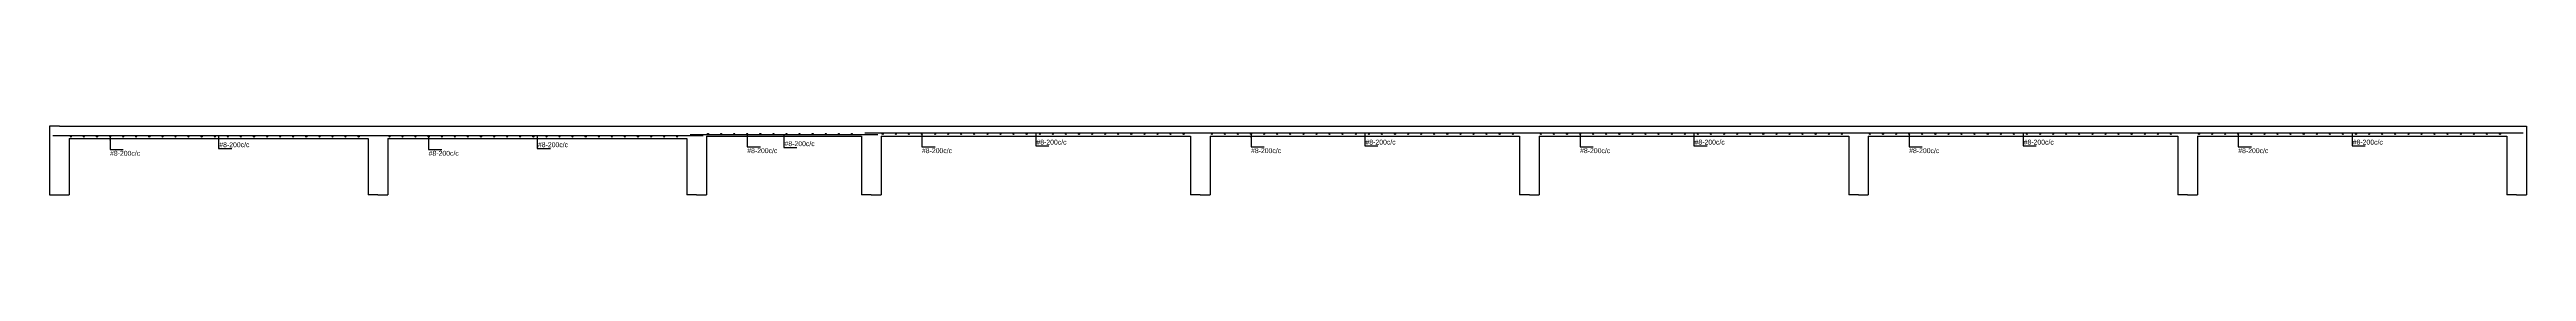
# Model space of a CAD drawing. Extents: x 0 to 119, y -5 to 121.
# Drawn here: x 70.41 to 108.27, y 112.83 to 113.88 of the extents above; entities that cross this region are included whole.
import ezdxf

# ---------------------------------------------------------------- set-up
doc = ezdxf.new("R2010")
doc.units = 0
for name, color, linetype in [('Longsection', 2, 'CONTINUOUS'), ('Slab_Bottom_Steel_X', 1, 'CONTINUOUS'), ('Slab_Bottom_Steel_Y', 3, 'CONTINUOUS')]:
    doc.layers.add(name, color=color, linetype=linetype)
doc.styles.add('STRUDS_Arial', font='ARIAL.TTF', dxfattribs={"height": 0.04})

msp = doc.modelspace()

# ---------------------------------------------------------------- linework, layer by layer
at = {"layer": 'Longsection'}
for p, q in [((70.558, 113.88), (70.408, 113.88)), ((70.408, 113.88), (70.408, 112.83)), ((70.558, 113.88), (75.428, 113.88)), ((70.708, 113.69), (75.278, 113.69)), ((70.708, 113.69), (70.708, 112.83)), ((75.278, 113.69), (75.278, 112.83)), ((75.428, 113.88), (80.298, 113.88)), ((75.578, 113.69), (80.148, 113.69)), ((75.578, 113.69), (75.578, 112.83)), ((80.148, 113.69), (80.148, 112.83)), ((80.298, 113.88), (82.968, 113.88)), ((80.448, 113.73), (82.818, 113.73)), ((80.448, 113.73), (80.448, 112.83)), ((82.818, 113.73), (82.818, 112.83)), ((82.968, 113.88), (87.998, 113.88)), ((83.118, 113.73), (87.848, 113.73)), ((83.118, 113.73), (83.118, 112.83)), ((87.848, 113.73), (87.848, 112.83)), ((87.998, 113.88), (93.028, 113.88)), ((88.148, 113.73), (92.878, 113.73)), ((88.148, 113.73), (88.148, 112.83)), ((92.878, 113.73), (92.878, 112.83)), ((93.028, 113.88), (98.058, 113.88)), ((93.178, 113.73), (97.908, 113.73)), ((93.178, 113.73), (93.178, 112.83)), ((97.908, 113.73), (97.908, 112.83)), ((98.058, 113.88), (103.088, 113.88)), ((98.208, 113.73), (102.938, 113.73)), ((98.208, 113.73), (98.208, 112.83)), ((102.938, 113.73), (102.938, 112.83)), ((103.088, 113.88), (108.118, 113.88)), ((103.238, 113.73), (107.968, 113.73)), ((103.238, 113.73), (103.238, 112.83)), ((107.968, 113.73), (107.968, 112.83)), ((108.118, 113.88), (108.268, 113.88)), ((108.268, 113.88), (108.268, 112.83)), ((70.408, 112.83), (70.558, 112.83)), ((70.558, 112.83), (70.708, 112.83)), ((75.428, 112.83), (75.278, 112.83)), ((75.428, 112.83), (75.578, 112.83)), ((80.298, 112.83), (80.148, 112.83)), ((80.298, 112.83), (80.448, 112.83)), ((82.968, 112.83), (82.818, 112.83)), ((82.968, 112.83), (83.118, 112.83)), ((87.998, 112.83), (87.848, 112.83)), ((87.998, 112.83), (88.148, 112.83)), ((93.028, 112.83), (92.878, 112.83)), ((93.028, 112.83), (93.178, 112.83)), ((98.058, 112.83), (97.908, 112.83)), ((98.058, 112.83), (98.208, 112.83)), ((103.088, 112.83), (102.938, 112.83)), ((103.088, 112.83), (103.238, 112.83)), ((108.118, 112.83), (107.968, 112.83)), ((108.118, 112.83), (108.268, 112.83))]:
    msp.add_line(p, q, dxfattribs=at)
at = {"layer": 'Slab_Bottom_Steel_X'}
for p, q in [((71.333, 113.723), (71.333, 113.523)), ((76.203, 113.723), (76.203, 113.523)), ((81.073, 113.763), (81.073, 113.563)), ((83.743, 113.763), (83.743, 113.563)), ((88.773, 113.763), (88.773, 113.563)), ((93.803, 113.763), (93.803, 113.563)), ((98.833, 113.763), (98.833, 113.563)), ((103.863, 113.763), (103.863, 113.563)), ((71.333, 113.523), (71.533, 113.523)), ((76.203, 113.523), (76.403, 113.523)), ((81.073, 113.563), (81.273, 113.563)), ((83.743, 113.563), (83.943, 113.563)), ((88.773, 113.563), (88.973, 113.563)), ((93.803, 113.563), (94.003, 113.563)), ((98.833, 113.563), (99.033, 113.563)), ((103.863, 113.563), (104.063, 113.563))]:
    msp.add_line(p, q, dxfattribs=at)
for centre in [(70.733, 113.723), (70.933, 113.723), (71.133, 113.723), (71.333, 113.723), (71.533, 113.723), (71.733, 113.723), (71.933, 113.723), (72.133, 113.723), (72.333, 113.723), (72.533, 113.723), (72.733, 113.723), (72.933, 113.723), (73.133, 113.723), (73.333, 113.723), (73.533, 113.723), (73.733, 113.723), (73.933, 113.723), (74.133, 113.723), (74.333, 113.723), (74.533, 113.723), (74.733, 113.723), (74.933, 113.723), (75.1329, 113.723), (75.603, 113.723), (75.803, 113.723), (76.003, 113.723), (76.203, 113.723), (76.403, 113.723), (76.603, 113.723), (76.803, 113.723), (77.003, 113.723), (77.203, 113.723), (77.403, 113.723), (77.603, 113.723), (77.803, 113.723), (78.003, 113.723), (78.203, 113.723), (78.403, 113.723), (78.603, 113.723), (78.803, 113.723), (79.003, 113.723), (79.203, 113.723), (79.403, 113.723), (79.603, 113.723), (79.8029, 113.723), (80.0029, 113.723), (80.473, 113.763), (80.673, 113.763), (80.873, 113.763), (81.073, 113.763), (81.273, 113.763), (81.473, 113.763), (81.673, 113.763), (81.873, 113.763), (82.073, 113.763), (82.273, 113.763), (82.473, 113.763), (82.673, 113.763), (83.143, 113.763), (83.343, 113.763), (83.543, 113.763), (83.743, 113.763), (83.943, 113.763), (84.143, 113.763), (84.343, 113.763), (84.543, 113.763), (84.743, 113.763), (84.943, 113.763), (85.143, 113.763), (85.343, 113.763), (85.543, 113.763), (85.743, 113.763), (85.943, 113.763), (86.143, 113.763), (86.343, 113.763), (86.543, 113.763), (86.743, 113.763), (86.943, 113.763), (87.143, 113.763), (87.3429, 113.763), (87.5429, 113.763), (87.7429, 113.763), (88.173, 113.763), (88.373, 113.763), (88.573, 113.763), (88.773, 113.763), (88.973, 113.763), (89.173, 113.763), (89.373, 113.763), (89.573, 113.763), (89.773, 113.763), (89.973, 113.763), (90.173, 113.763), (90.373, 113.763), (90.573, 113.763), (90.773, 113.763), (90.973, 113.763), (91.173, 113.763), (91.373, 113.763), (91.573, 113.763), (91.773, 113.763), (91.973, 113.763), (92.173, 113.763), (92.3729, 113.763), (92.5729, 113.763), (92.7729, 113.763), (93.203, 113.763), (93.403, 113.763), (93.603, 113.763), (93.803, 113.763), (94.003, 113.763), (94.203, 113.763), (94.403, 113.763), (94.603, 113.763), (94.803, 113.763), (95.003, 113.763), (95.203, 113.763), (95.403, 113.763), (95.603, 113.763), (95.803, 113.763), (96.003, 113.763), (96.203, 113.763), (96.403, 113.763), (96.603, 113.763), (96.803, 113.763), (97.003, 113.763), (97.203, 113.763), (97.403, 113.763), (97.603, 113.763), (97.8029, 113.763), (98.233, 113.763), (98.433, 113.763), (98.633, 113.763), (98.833, 113.763), (99.033, 113.763), (99.233, 113.763), (99.433, 113.763), (99.633, 113.763), (99.833, 113.763), (100.033, 113.763), (100.233, 113.763), (100.433, 113.763), (100.633, 113.763), (100.833, 113.763), (101.033, 113.763), (101.233, 113.763), (101.433, 113.763), (101.633, 113.763), (101.833, 113.763), (102.033, 113.763), (102.233, 113.763), (102.433, 113.763), (102.633, 113.763), (102.833, 113.763), (103.263, 113.763), (103.463, 113.763), (103.663, 113.763), (103.863, 113.763), (104.063, 113.763), (104.263, 113.763), (104.463, 113.763), (104.663, 113.763), (104.863, 113.763), (105.063, 113.763), (105.263, 113.763), (105.463, 113.763), (105.663, 113.763), (105.863, 113.763), (106.063, 113.763), (106.263, 113.763), (106.463, 113.763), (106.663, 113.763), (106.863, 113.763), (107.063, 113.763), (107.263, 113.763), (107.463, 113.763), (107.663, 113.763), (107.863, 113.763)]:
    msp.add_circle(centre, 0.008, dxfattribs=at)
for points in [[(71.333, 113.723), (71.323, 113.663), (71.333, 113.723), (71.343, 113.663)], [(76.203, 113.723), (76.193, 113.663), (76.203, 113.723), (76.213, 113.663)], [(81.073, 113.763), (81.063, 113.703), (81.073, 113.763), (81.083, 113.703)], [(83.743, 113.763), (83.733, 113.703), (83.743, 113.763), (83.753, 113.703)], [(88.773, 113.763), (88.763, 113.703), (88.773, 113.763), (88.783, 113.703)], [(93.803, 113.763), (93.793, 113.703), (93.803, 113.763), (93.813, 113.703)], [(98.833, 113.763), (98.823, 113.703), (98.833, 113.763), (98.843, 113.703)], [(103.863, 113.763), (103.853, 113.703), (103.863, 113.763), (103.873, 113.703)]]:
    msp.add_solid(points, dxfattribs=at)
at = {"layer": 'Slab_Bottom_Steel_Y'}
for p, q in [((70.458, 113.739), (75.528, 113.739)), ((72.993, 113.739), (72.993, 113.539)), ((75.328, 113.739), (80.398, 113.739)), ((77.863, 113.739), (77.863, 113.539)), ((80.198, 113.755), (83.068, 113.755)), ((81.633, 113.755), (81.633, 113.555)), ((82.868, 113.779), (88.098, 113.779)), ((85.483, 113.779), (85.483, 113.579)), ((87.898, 113.779), (93.128, 113.779)), ((90.513, 113.779), (90.513, 113.579)), ((92.928, 113.779), (98.158, 113.779)), ((95.543, 113.779), (95.543, 113.579)), ((97.958, 113.779), (103.188, 113.779)), ((100.573, 113.779), (100.573, 113.579)), ((102.988, 113.779), (108.218, 113.779)), ((105.603, 113.779), (105.603, 113.579)), ((72.993, 113.539), (73.193, 113.539)), ((77.863, 113.539), (78.063, 113.539)), ((81.633, 113.555), (81.833, 113.555)), ((85.483, 113.579), (85.683, 113.579)), ((90.513, 113.579), (90.713, 113.579)), ((95.543, 113.579), (95.743, 113.579)), ((100.573, 113.579), (100.773, 113.579)), ((105.603, 113.579), (105.803, 113.579))]:
    msp.add_line(p, q, dxfattribs=at)
for points in [[(72.993, 113.739), (72.983, 113.679), (72.993, 113.739), (73.003, 113.679)], [(77.863, 113.739), (77.853, 113.679), (77.863, 113.739), (77.873, 113.679)], [(81.633, 113.755), (81.623, 113.695), (81.633, 113.755), (81.643, 113.695)], [(85.483, 113.779), (85.473, 113.719), (85.483, 113.779), (85.493, 113.719)], [(90.513, 113.779), (90.503, 113.719), (90.513, 113.779), (90.523, 113.719)], [(95.543, 113.779), (95.533, 113.719), (95.543, 113.779), (95.553, 113.719)], [(100.573, 113.779), (100.563, 113.719), (100.573, 113.779), (100.583, 113.719)], [(105.603, 113.779), (105.593, 113.719), (105.603, 113.779), (105.613, 113.719)]]:
    msp.add_solid(points, dxfattribs=at)

# ---------------------------------------------------------------- texts
at = {"layer": 'Slab_Bottom_Steel_X', "style": 'STRUDS_Arial'}
for p in [(71.333, 113.428), (76.203, 113.428), (81.073, 113.468), (83.743, 113.468), (88.773, 113.468), (93.803, 113.468), (98.833, 113.468), (103.863, 113.468)]:
    msp.add_text('#8-200c/c', height=0.075, dxfattribs=at).set_placement(p)
at = {"layer": 'Slab_Bottom_Steel_Y', "style": 'STRUDS_Arial'}
for p in [(73.003, 113.559), (77.873, 113.559), (81.643, 113.575), (85.493, 113.599), (90.523, 113.599), (95.553, 113.599), (100.583, 113.599), (105.613, 113.599)]:
    msp.add_text('#8-200c/c', height=0.075, dxfattribs=at).set_placement(p)

doc.saveas('drawing.dxf')
